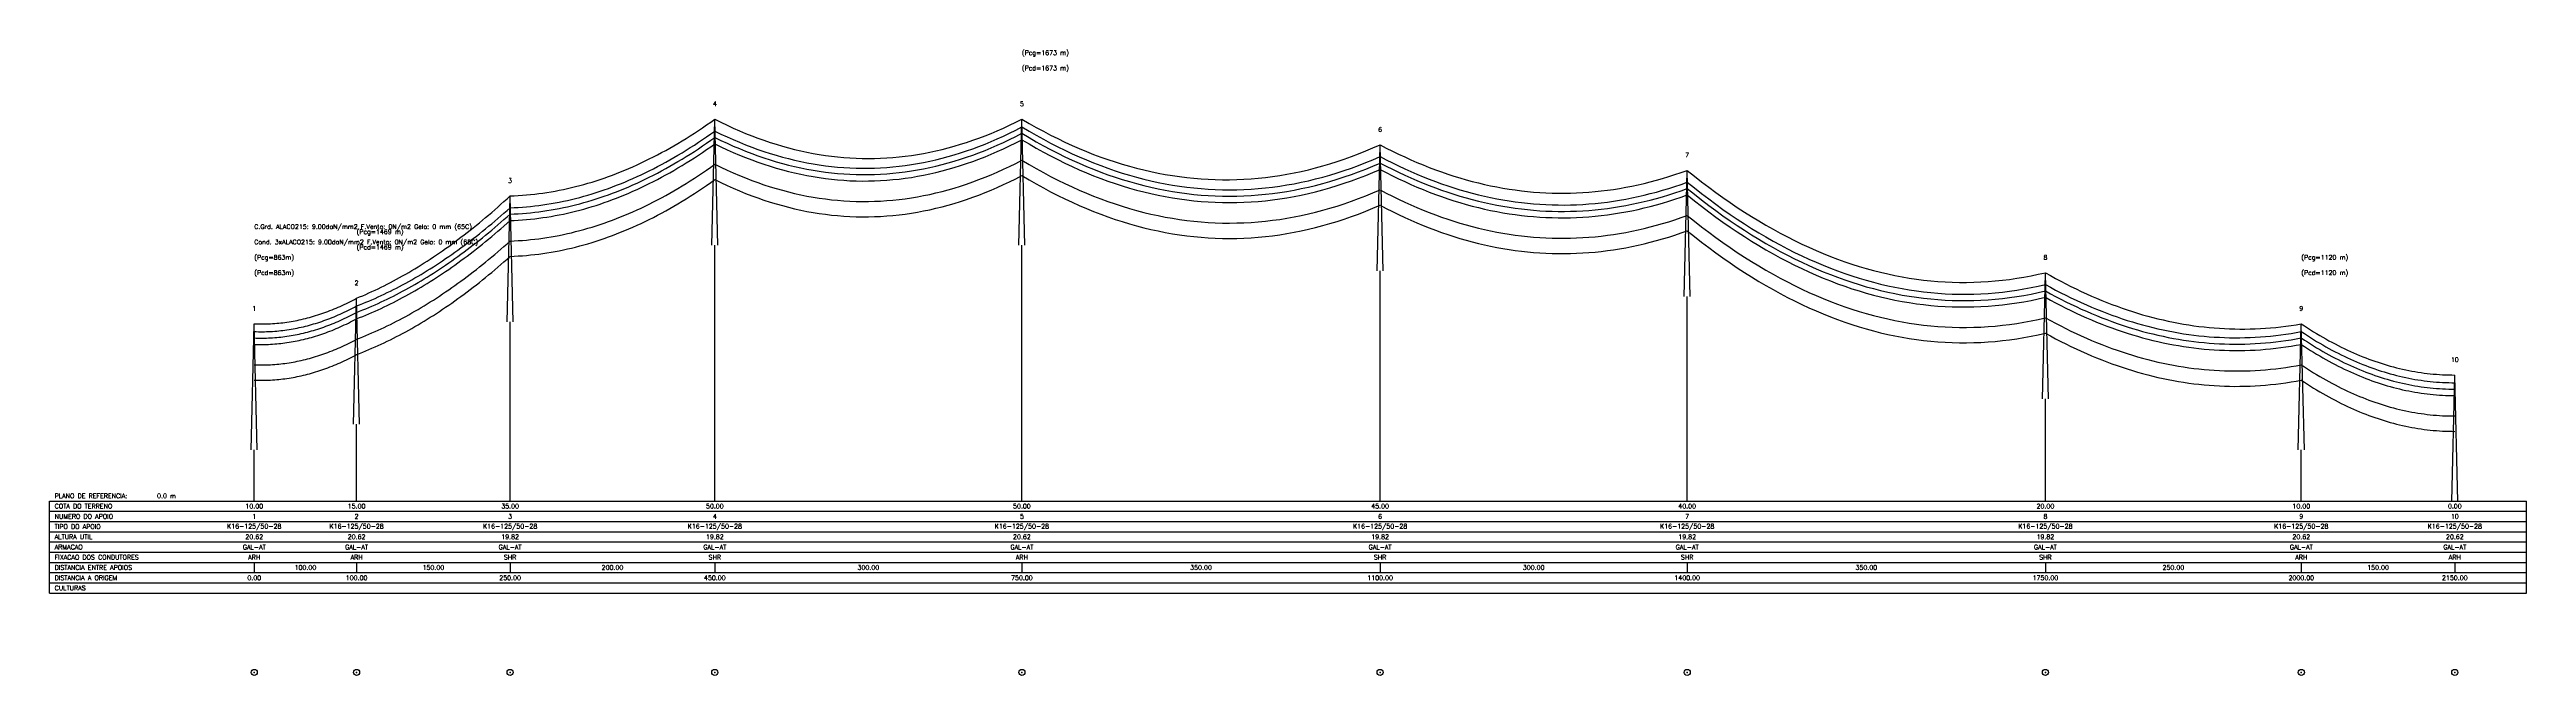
# Model space of a CAD drawing. Extents: x -200 to 2220, y -170 to 441.
import ezdxf
from ezdxf.enums import TextEntityAlignment as Align

# ---------------------------------------------------------------- set-up
doc = ezdxf.new("R2010")
doc.units = 0
for name, color, linetype in [('legenda_guitarra_exterior', 3, 'CONTINUOUS'), ('legenda_guitarra_interior', 7, 'CONTINUOUS'), ('legenda_guitarra_texto', 7, 'CONTINUOUS'), ('perfil_cabos', 7, 'CONTINUOUS'), ('perfil_curva_1', 90, 'CONTINUOUS'), ('perfil_curva_2', 20, 'CONTINUOUS'), ('perfil_postes', 4, 'CONTINUOUS'), ('planta_postes', 3, 'CONTINUOUS')]:
    doc.layers.add(name, color=color, linetype=linetype)
doc.styles.get("Standard").update_dxf_attribs({"font": 'romans'})

# ---------------------------------------------------------------- blocks, each defined once
blk = doc.blocks.new('POSTEBETAO')
at = {"layer": 'PLANTA_POSTES', "color": 0, "linetype": 'CONTINUOUS'}
blk.add_circle((0, 0), 3, dxfattribs=at)

msp = doc.modelspace()

# ---------------------------------------------------------------- linework, layer by layer
at = {"layer": 'LEGENDA_GUITARRA_EXTERIOR', "linetype": 'CONTINUOUS'}
for p, q in [((-200, 0), (2220, 0)), ((-200, -90), (-200, 0)), ((2220, -90), (2220, 0)), ((-200, -90), (2220, -90))]:
    msp.add_line(p, q, dxfattribs=at)
at = {"layer": 'LEGENDA_GUITARRA_INTERIOR', "linetype": 'CONTINUOUS'}
for p, q in [((-200, -10), (2220, -10)), ((-200, -20), (2220, -20)), ((-200, -30), (2220, -30)), ((-200, -40), (2220, -40)), ((-200, -50), (2220, -50)), ((-200, -60), (2220, -60)), ((-200, -70), (2220, -70)), ((-200, -80), (2220, -80))]:
    msp.add_line(p, q, dxfattribs=at)
at = {"layer": 'LEGENDA_GUITARRA_TEXTO', "linetype": 'CONTINUOUS'}
for p, q in [((450, 0), (450, 250)), ((750, 0), (750, 250)), ((1100, 0), (1100, 225)), ((1400, 0), (1400, 200)), ((250, 0), (250, 175)), ((1750, 0), (1750, 100)), ((100, 0), (100, 75)), ((0, 0), (0, 50)), ((2000, 0), (2000, 50)), ((2150, 0), (2150, 0)), ((0, -60), (0, -70)), ((100, -60), (100, -70)), ((250, -60), (250, -70)), ((450, -60), (450, -70)), ((750, -60), (750, -70)), ((1100, -60), (1100, -70)), ((1400, -60), (1400, -70)), ((1750, -60), (1750, -70)), ((2000, -60), (2000, -70)), ((2150, -60), (2150, -70))]:
    msp.add_line(p, q, dxfattribs=at)
at = {"layer": 'PERFIL_CABOS'}
for points in [[(250, 298.15), (254, 298.3131), (258, 298.5306), (262, 298.8026), (266, 299.1291), (270, 299.51), (274, 299.9454), (278, 300.4353), (282, 300.9797), (286, 301.5786), (290, 302.232), (294, 302.9398), (298, 303.7022), (302, 304.519), (306, 305.3904), (310, 306.3163), (314, 307.2967), (318, 308.3317), (322, 309.4212), (326, 310.5652), (330, 311.7638), (334, 313.017), (338, 314.3248), (342, 315.6871), (346, 317.104), (350, 318.5756), (354, 320.1017), (358, 321.6825), (362, 323.3179), (366, 325.008), (370, 326.7527), (374, 328.5521), (378, 330.4062), (382, 332.3151), (386, 334.2786), (390, 336.2969), (394, 338.3699), (398, 340.4976), (402, 342.6802), (406, 344.9176), (410, 347.2097), (414, 349.5567), (418, 351.9586), (422, 354.4153), (426, 356.9269), (430, 359.4933), (434, 362.1148), (438, 364.7911), (442, 367.5224), (446, 370.3087), (450, 373.15)], [(450, 373.15), (456, 370.1426), (462, 367.2584), (468, 364.4973), (474, 361.8592), (480, 359.344), (486, 356.9519), (492, 354.6827), (498, 352.5363), (504, 350.5128), (510, 348.612), (516, 346.8341), (522, 345.1789), (528, 343.6464), (534, 342.2367), (540, 340.9495), (546, 339.7851), (552, 338.7432), (558, 337.824), (564, 337.0274), (570, 336.3533), (576, 335.8018), (582, 335.3729), (588, 335.0665), (594, 334.8827), (600, 334.8214), (606, 334.8827), (612, 335.0665), (618, 335.3729), (624, 335.8018), (630, 336.3533), (636, 337.0274), (642, 337.824), (648, 338.7432), (654, 339.7851), (660, 340.9495), (666, 342.2367), (672, 343.6464), (678, 345.1789), (684, 346.8341), (690, 348.612), (696, 350.5128), (702, 352.5363), (708, 354.6827), (714, 356.9519), (720, 359.344), (726, 361.8592), (732, 364.4973), (738, 367.2584), (744, 370.1426), (750, 373.15)], [(450, 361.6), (456, 358.6729), (462, 355.8689), (468, 353.1879), (474, 350.63), (480, 348.195), (486, 345.8829), (492, 343.6938), (498, 341.6275), (504, 339.684), (510, 337.8633), (516, 336.1654), (522, 334.5901), (528, 333.1376), (534, 331.8078), (540, 330.6006), (546, 329.516), (552, 328.5541), (558, 327.7148), (564, 326.998), (570, 326.4038), (576, 325.9322), (582, 325.5832), (588, 325.3567), (594, 325.2527), (600, 325.2713), (606, 325.4124), (612, 325.6761), (618, 326.0624), (624, 326.5711), (630, 327.2025), (636, 327.9564), (642, 328.833), (648, 329.8321), (654, 330.9539), (660, 332.1983), (666, 333.5653), (672, 335.055), (678, 336.6675), (684, 338.4027), (690, 340.2606), (696, 342.2414), (702, 344.3449), (708, 346.5714), (714, 348.9207), (720, 351.393), (726, 353.9883), (732, 356.7065), (738, 359.5479), (744, 362.5124), (750, 365.6)], [(750, 373.15), (757, 369.054), (764, 365.1053), (771, 361.304), (778, 357.65), (785, 354.1431), (792, 350.7834), (799, 347.5708), (806, 344.5052), (813, 341.5866), (820, 338.8149), (827, 336.19), (834, 333.712), (841, 331.3808), (848, 329.1963), (855, 327.1585), (862, 325.2673), (869, 323.5228), (876, 321.9249), (883, 320.4736), (890, 319.1688), (897, 318.0106), (904, 316.9989), (911, 316.1336), (918, 315.4148), (925, 314.8425), (932, 314.4167), (939, 314.1372), (946, 314.0042), (953, 314.0177), (960, 314.1776), (967, 314.4839), (974, 314.9367), (981, 315.5359), (988, 316.2816), (995, 317.1738), (1002, 318.2124), (1009, 319.3976), (1016, 320.7293), (1023, 322.2075), (1030, 323.8323), (1037, 325.6038), (1044, 327.5218), (1051, 329.5866), (1058, 331.798), (1065, 334.1562), (1072, 336.6612), (1079, 339.3131), (1086, 342.1118), (1093, 345.0574), (1100, 348.15)], [(750, 365.6), (757, 361.4236), (764, 357.3946), (771, 353.5129), (778, 349.7786), (785, 346.1915), (792, 342.7516), (799, 339.4588), (806, 336.313), (813, 333.3142), (820, 330.4624), (827, 327.7575), (834, 325.1994), (841, 322.7882), (848, 320.5237), (855, 318.4059), (862, 316.4348), (869, 314.6103), (876, 312.9325), (883, 311.4013), (890, 310.0166), (897, 308.7785), (904, 307.6868), (911, 306.7417), (918, 305.9431), (925, 305.2909), (932, 304.7852), (939, 304.4259), (946, 304.2131), (953, 304.1467), (960, 304.2267), (967, 304.4532), (974, 304.8261), (981, 305.3455), (988, 306.0113), (995, 306.8236), (1002, 307.7824), (1009, 308.8877), (1016, 310.1395), (1023, 311.5378), (1030, 313.0827), (1037, 314.7742), (1044, 316.6123), (1051, 318.5971), (1058, 320.7285), (1065, 323.0067), (1072, 325.4317), (1079, 328.0034), (1086, 330.722), (1093, 333.5875), (1100, 336.6)], [(250, 286.6), (254, 286.7631), (258, 286.9806), (262, 287.2526), (266, 287.5791), (270, 287.96), (274, 288.3954), (278, 288.8853), (282, 289.4297), (286, 290.0286), (290, 290.682), (294, 291.3898), (298, 292.1522), (302, 292.969), (306, 293.8404), (310, 294.7663), (314, 295.7467), (318, 296.7817), (322, 297.8712), (326, 299.0152), (330, 300.2138), (334, 301.467), (338, 302.7748), (342, 304.1371), (346, 305.554), (350, 307.0256), (354, 308.5517), (358, 310.1325), (362, 311.7679), (366, 313.458), (370, 315.2027), (374, 317.0021), (378, 318.8562), (382, 320.7651), (386, 322.7286), (390, 324.7469), (394, 326.8199), (398, 328.9476), (402, 331.1302), (406, 333.3676), (410, 335.6597), (414, 338.0067), (418, 340.4086), (422, 342.8653), (426, 345.3769), (430, 347.9433), (434, 350.5648), (438, 353.2411), (442, 355.9724), (446, 358.7587), (450, 361.6)], [(250, 280.35), (254, 280.5131), (258, 280.7306), (262, 281.0026), (266, 281.3291), (270, 281.71), (274, 282.1454), (278, 282.6353), (282, 283.1797), (286, 283.7786), (290, 284.432), (294, 285.1398), (298, 285.9022), (302, 286.719), (306, 287.5904), (310, 288.5163), (314, 289.4967), (318, 290.5317), (322, 291.6212), (326, 292.7652), (330, 293.9638), (334, 295.217), (338, 296.5248), (342, 297.8871), (346, 299.304), (350, 300.7756), (354, 302.3017), (358, 303.8825), (362, 305.5179), (366, 307.208), (370, 308.9527), (374, 310.7521), (378, 312.6062), (382, 314.5151), (386, 316.4786), (390, 318.4969), (394, 320.5699), (398, 322.6976), (402, 324.8802), (406, 327.1176), (410, 329.4097), (414, 331.7567), (418, 334.1586), (422, 336.6153), (426, 339.1269), (430, 341.6933), (434, 344.3148), (438, 346.9911), (442, 349.7224), (446, 352.5087), (450, 355.35)], [(250, 274.1), (254, 274.2631), (258, 274.4806), (262, 274.7526), (266, 275.0791), (270, 275.46), (274, 275.8954), (278, 276.3853), (282, 276.9297), (286, 277.5286), (290, 278.182), (294, 278.8898), (298, 279.6522), (302, 280.469), (306, 281.3404), (310, 282.2663), (314, 283.2467), (318, 284.2817), (322, 285.3712), (326, 286.5152), (330, 287.7138), (334, 288.967), (338, 290.2748), (342, 291.6371), (346, 293.054), (350, 294.5256), (354, 296.0517), (358, 297.6325), (362, 299.2679), (366, 300.958), (370, 302.7027), (374, 304.5021), (378, 306.3562), (382, 308.2651), (386, 310.2286), (390, 312.2469), (394, 314.3199), (398, 316.4476), (402, 318.6302), (406, 320.8676), (410, 323.1597), (414, 325.5067), (418, 327.9086), (422, 330.3653), (426, 332.8769), (430, 335.4433), (434, 338.0648), (438, 340.7411), (442, 343.4724), (446, 346.2587), (450, 349.1)], [(450, 355.35), (456, 352.4229), (462, 349.6189), (468, 346.9379), (474, 344.38), (480, 341.945), (486, 339.6329), (492, 337.4438), (498, 335.3775), (504, 333.434), (510, 331.6133), (516, 329.9154), (522, 328.3401), (528, 326.8876), (534, 325.5578), (540, 324.3506), (546, 323.266), (552, 322.3041), (558, 321.4648), (564, 320.748), (570, 320.1538), (576, 319.6822), (582, 319.3332), (588, 319.1067), (594, 319.0027), (600, 319.0213), (606, 319.1624), (612, 319.4261), (618, 319.8124), (624, 320.3211), (630, 320.9525), (636, 321.7064), (642, 322.583), (648, 323.5821), (654, 324.7039), (660, 325.9483), (666, 327.3153), (672, 328.805), (678, 330.4175), (684, 332.1527), (690, 334.0106), (696, 335.9914), (702, 338.0949), (708, 340.3214), (714, 342.6707), (720, 345.143), (726, 347.7383), (732, 350.4565), (738, 353.2979), (744, 356.2624), (750, 359.35)], [(450, 349.1), (456, 346.1729), (462, 343.3689), (468, 340.6879), (474, 338.13), (480, 335.695), (486, 333.3829), (492, 331.1938), (498, 329.1275), (504, 327.184), (510, 325.3633), (516, 323.6654), (522, 322.0901), (528, 320.6376), (534, 319.3078), (540, 318.1006), (546, 317.016), (552, 316.0541), (558, 315.2148), (564, 314.498), (570, 313.9038), (576, 313.4322), (582, 313.0832), (588, 312.8567), (594, 312.7527), (600, 312.7713), (606, 312.9124), (612, 313.1761), (618, 313.5624), (624, 314.0711), (630, 314.7025), (636, 315.4564), (642, 316.333), (648, 317.3321), (654, 318.4539), (660, 319.6983), (666, 321.0653), (672, 322.555), (678, 324.1675), (684, 325.9027), (690, 327.7606), (696, 329.7414), (702, 331.8449), (708, 334.0714), (714, 336.4207), (720, 338.893), (726, 341.4883), (732, 344.2065), (738, 347.0479), (744, 350.0124), (750, 353.1)], [(750, 359.35), (757, 355.1736), (764, 351.1446), (771, 347.2629), (778, 343.5286), (785, 339.9415), (792, 336.5016), (799, 333.2088), (806, 330.063), (813, 327.0642), (820, 324.2124), (827, 321.5075), (834, 318.9494), (841, 316.5382), (848, 314.2737), (855, 312.1559), (862, 310.1848), (869, 308.3603), (876, 306.6825), (883, 305.1513), (890, 303.7666), (897, 302.5285), (904, 301.4368), (911, 300.4917), (918, 299.6931), (925, 299.0409), (932, 298.5352), (939, 298.1759), (946, 297.9631), (953, 297.8967), (960, 297.9767), (967, 298.2032), (974, 298.5761), (981, 299.0955), (988, 299.7613), (995, 300.5736), (1002, 301.5324), (1009, 302.6377), (1016, 303.8895), (1023, 305.2878), (1030, 306.8327), (1037, 308.5242), (1044, 310.3623), (1051, 312.3471), (1058, 314.4785), (1065, 316.7567), (1072, 319.1817), (1079, 321.7534), (1086, 324.472), (1093, 327.3375), (1100, 330.35)], [(750, 353.1), (757, 348.9236), (764, 344.8946), (771, 341.0129), (778, 337.2786), (785, 333.6915), (792, 330.2516), (799, 326.9588), (806, 323.813), (813, 320.8142), (820, 317.9624), (827, 315.2575), (834, 312.6994), (841, 310.2882), (848, 308.0237), (855, 305.9059), (862, 303.9348), (869, 302.1103), (876, 300.4325), (883, 298.9013), (890, 297.5166), (897, 296.2785), (904, 295.1868), (911, 294.2417), (918, 293.4431), (925, 292.7909), (932, 292.2852), (939, 291.9259), (946, 291.7131), (953, 291.6467), (960, 291.7267), (967, 291.9532), (974, 292.3261), (981, 292.8455), (988, 293.5113), (995, 294.3236), (1002, 295.2824), (1009, 296.3877), (1016, 297.6395), (1023, 299.0378), (1030, 300.5827), (1037, 302.2742), (1044, 304.1123), (1051, 306.0971), (1058, 308.2285), (1065, 310.5067), (1072, 312.9317), (1079, 315.5034), (1086, 318.222), (1093, 321.0875), (1100, 324.1)], [(1100, 348.15), (1106, 345.0091), (1112, 341.9764), (1118, 339.0518), (1124, 336.2353), (1130, 333.5269), (1136, 330.9264), (1142, 328.4339), (1148, 326.0493), (1154, 323.7727), (1160, 321.6039), (1166, 319.543), (1172, 317.5899), (1178, 315.7446), (1184, 314.0071), (1190, 312.3774), (1196, 310.8554), (1202, 309.4411), (1208, 308.1344), (1214, 306.9355), (1220, 305.8442), (1226, 304.8606), (1232, 303.9847), (1238, 303.2163), (1244, 302.5556), (1250, 302.0024), (1256, 301.5569), (1262, 301.219), (1268, 300.9886), (1274, 300.8658), (1280, 300.8507), (1286, 300.9431), (1292, 301.1431), (1298, 301.4507), (1304, 301.8659), (1310, 302.3886), (1316, 303.019), (1322, 303.757), (1328, 304.6026), (1334, 305.5559), (1340, 306.6168), (1346, 307.7853), (1352, 309.0616), (1358, 310.4455), (1364, 311.9371), (1370, 313.5365), (1376, 315.2436), (1382, 317.0585), (1388, 318.9812), (1394, 321.0117), (1400, 323.15)], [(1100, 336.6), (1106, 333.4591), (1112, 330.4264), (1118, 327.5018), (1124, 324.6853), (1130, 321.9769), (1136, 319.3764), (1142, 316.8839), (1148, 314.4993), (1154, 312.2227), (1160, 310.0539), (1166, 307.993), (1172, 306.0399), (1178, 304.1946), (1184, 302.4571), (1190, 300.8274), (1196, 299.3054), (1202, 297.8911), (1208, 296.5844), (1214, 295.3855), (1220, 294.2942), (1226, 293.3106), (1232, 292.4347), (1238, 291.6663), (1244, 291.0056), (1250, 290.4524), (1256, 290.0069), (1262, 289.669), (1268, 289.4386), (1274, 289.3158), (1280, 289.3007), (1286, 289.3931), (1292, 289.5931), (1298, 289.9007), (1304, 290.3159), (1310, 290.8386), (1316, 291.469), (1322, 292.207), (1328, 293.0526), (1334, 294.0059), (1340, 295.0668), (1346, 296.2353), (1352, 297.5116), (1358, 298.8955), (1364, 300.3871), (1370, 301.9865), (1376, 303.6936), (1382, 305.5085), (1388, 307.4312), (1394, 309.4617), (1400, 311.6)], [(1100, 330.35), (1106, 327.2091), (1112, 324.1764), (1118, 321.2518), (1124, 318.4353), (1130, 315.7269), (1136, 313.1264), (1142, 310.6339), (1148, 308.2493), (1154, 305.9727), (1160, 303.8039), (1166, 301.743), (1172, 299.7899), (1178, 297.9446), (1184, 296.2071), (1190, 294.5774), (1196, 293.0554), (1202, 291.6411), (1208, 290.3344), (1214, 289.1355), (1220, 288.0442), (1226, 287.0606), (1232, 286.1847), (1238, 285.4163), (1244, 284.7556), (1250, 284.2024), (1256, 283.7569), (1262, 283.419), (1268, 283.1886), (1274, 283.0658), (1280, 283.0507), (1286, 283.1431), (1292, 283.3431), (1298, 283.6507), (1304, 284.0659), (1310, 284.5886), (1316, 285.219), (1322, 285.957), (1328, 286.8026), (1334, 287.7559), (1340, 288.8168), (1346, 289.9853), (1352, 291.2616), (1358, 292.6455), (1364, 294.1371), (1370, 295.7365), (1376, 297.4436), (1382, 299.2585), (1388, 301.1812), (1394, 303.2117), (1400, 305.35)], [(1100, 324.1), (1106, 320.9591), (1112, 317.9264), (1118, 315.0018), (1124, 312.1853), (1130, 309.4769), (1136, 306.8764), (1142, 304.3839), (1148, 301.9993), (1154, 299.7227), (1160, 297.5539), (1166, 295.493), (1172, 293.5399), (1178, 291.6946), (1184, 289.9571), (1190, 288.3274), (1196, 286.8054), (1202, 285.3911), (1208, 284.0844), (1214, 282.8855), (1220, 281.7942), (1226, 280.8106), (1232, 279.9347), (1238, 279.1663), (1244, 278.5056), (1250, 277.9524), (1256, 277.5069), (1262, 277.169), (1268, 276.9386), (1274, 276.8158), (1280, 276.8007), (1286, 276.8931), (1292, 277.0931), (1298, 277.4007), (1304, 277.8159), (1310, 278.3386), (1316, 278.969), (1322, 279.707), (1328, 280.5526), (1334, 281.5059), (1340, 282.5668), (1346, 283.7353), (1352, 285.0116), (1358, 286.3955), (1364, 287.8871), (1370, 289.4865), (1376, 291.1936), (1382, 293.0085), (1388, 294.9312), (1394, 296.9617), (1400, 299.1)], [(1400, 323.15), (1407, 317.5433), (1414, 312.0849), (1421, 306.7747), (1428, 301.6125), (1435, 296.5983), (1442, 291.732), (1449, 287.0135), (1456, 282.4427), (1463, 278.0195), (1470, 273.7439), (1477, 269.6158), (1484, 265.6351), (1491, 261.8018), (1498, 258.1157), (1505, 254.5769), (1512, 251.1852), (1519, 247.9406), (1526, 244.843), (1533, 241.8924), (1540, 239.0887), (1547, 236.4319), (1554, 233.922), (1561, 231.5588), (1568, 229.3424), (1575, 227.2727), (1582, 225.3497), (1589, 223.5733), (1596, 221.9435), (1603, 220.4603), (1610, 219.1237), (1617, 217.9336), (1624, 216.89), (1631, 215.9929), (1638, 215.2422), (1645, 214.6381), (1652, 214.1804), (1659, 213.8691), (1666, 213.7042), (1673, 213.6858), (1680, 213.8139), (1687, 214.0884), (1694, 214.5093), (1701, 215.0766), (1708, 215.7905), (1715, 216.6508), (1722, 217.6576), (1729, 218.8109), (1736, 220.1107), (1743, 221.5571), (1750, 223.15)], [(100, 198.15), (103, 199.3941), (106, 200.6689), (109, 201.9745), (112, 203.3109), (115, 204.678), (118, 206.0758), (121, 207.5045), (124, 208.9639), (127, 210.4541), (130, 211.9751), (133, 213.5269), (136, 215.1095), (139, 216.7229), (142, 218.3671), (145, 220.0421), (148, 221.748), (151, 223.4847), (154, 225.2523), (157, 227.0507), (160, 228.8799), (163, 230.7401), (166, 232.6311), (169, 234.553), (172, 236.5058), (175, 238.4894), (178, 240.504), (181, 242.5495), (184, 244.6259), (187, 246.7333), (190, 248.8716), (193, 251.0409), (196, 253.2411), (199, 255.4722), (202, 257.7344), (205, 260.0275), (208, 262.3517), (211, 264.7068), (214, 267.093), (217, 269.5102), (220, 271.9584), (223, 274.4377), (226, 276.948), (229, 279.4894), (232, 282.0619), (235, 284.6655), (238, 287.3001), (241, 289.9659), (244, 292.6628), (247, 295.3908), (250, 298.15)], [(1400, 311.6), (1407, 305.9933), (1414, 300.5349), (1421, 295.2247), (1428, 290.0625), (1435, 285.0483), (1442, 280.182), (1449, 275.4635), (1456, 270.8927), (1463, 266.4695), (1470, 262.1939), (1477, 258.0658), (1484, 254.0851), (1491, 250.2518), (1498, 246.5657), (1505, 243.0269), (1512, 239.6352), (1519, 236.3906), (1526, 233.293), (1533, 230.3424), (1540, 227.5387), (1547, 224.8819), (1554, 222.372), (1561, 220.0088), (1568, 217.7924), (1575, 215.7227), (1582, 213.7997), (1589, 212.0233), (1596, 210.3935), (1603, 208.9103), (1610, 207.5737), (1617, 206.3836), (1624, 205.34), (1631, 204.4429), (1638, 203.6922), (1645, 203.0881), (1652, 202.6304), (1659, 202.3191), (1666, 202.1542), (1673, 202.1358), (1680, 202.2639), (1687, 202.5384), (1694, 202.9593), (1701, 203.5266), (1708, 204.2405), (1715, 205.1008), (1722, 206.1076), (1729, 207.2609), (1736, 208.5607), (1743, 210.0071), (1750, 211.6)], [(1400, 305.35), (1407, 299.7433), (1414, 294.2849), (1421, 288.9747), (1428, 283.8125), (1435, 278.7983), (1442, 273.932), (1449, 269.2135), (1456, 264.6427), (1463, 260.2195), (1470, 255.9439), (1477, 251.8158), (1484, 247.8351), (1491, 244.0018), (1498, 240.3157), (1505, 236.7769), (1512, 233.3852), (1519, 230.1406), (1526, 227.043), (1533, 224.0924), (1540, 221.2887), (1547, 218.6319), (1554, 216.122), (1561, 213.7588), (1568, 211.5424), (1575, 209.4727), (1582, 207.5497), (1589, 205.7733), (1596, 204.1435), (1603, 202.6603), (1610, 201.3237), (1617, 200.1336), (1624, 199.09), (1631, 198.1929), (1638, 197.4422), (1645, 196.8381), (1652, 196.3804), (1659, 196.0691), (1666, 195.9042), (1673, 195.8858), (1680, 196.0139), (1687, 196.2884), (1694, 196.7093), (1701, 197.2766), (1708, 197.9905), (1715, 198.8508), (1722, 199.8576), (1729, 201.0109), (1736, 202.3107), (1743, 203.7571), (1750, 205.35)], [(1400, 299.1), (1407, 293.4933), (1414, 288.0349), (1421, 282.7247), (1428, 277.5625), (1435, 272.5483), (1442, 267.682), (1449, 262.9635), (1456, 258.3927), (1463, 253.9695), (1470, 249.6939), (1477, 245.5658), (1484, 241.5851), (1491, 237.7518), (1498, 234.0657), (1505, 230.5269), (1512, 227.1352), (1519, 223.8906), (1526, 220.793), (1533, 217.8424), (1540, 215.0387), (1547, 212.3819), (1554, 209.872), (1561, 207.5088), (1568, 205.2924), (1575, 203.2227), (1582, 201.2997), (1589, 199.5233), (1596, 197.8935), (1603, 196.4103), (1610, 195.0737), (1617, 193.8836), (1624, 192.84), (1631, 191.9429), (1638, 191.1922), (1645, 190.5881), (1652, 190.1304), (1659, 189.8191), (1666, 189.6542), (1673, 189.6358), (1680, 189.7639), (1687, 190.0384), (1694, 190.4593), (1701, 191.0266), (1708, 191.7405), (1715, 192.6008), (1722, 193.6076), (1729, 194.7609), (1736, 196.0607), (1743, 197.5071), (1750, 199.1)], [(100, 190.6), (103, 191.7645), (106, 192.9598), (109, 194.1858), (112, 195.4426), (115, 196.7301), (118, 198.0484), (121, 199.3974), (124, 200.7771), (127, 202.1877), (130, 203.629), (133, 205.1011), (136, 206.604), (139, 208.1376), (142, 209.7021), (145, 211.2974), (148, 212.9235), (151, 214.5804), (154, 216.2681), (157, 217.9867), (160, 219.7361), (163, 221.5164), (166, 223.3275), (169, 225.1695), (172, 227.0423), (175, 228.946), (178, 230.8807), (181, 232.8462), (184, 234.8426), (187, 236.8699), (190, 238.9281), (193, 241.0173), (196, 243.1374), (199, 245.2884), (202, 247.4704), (205, 249.6834), (208, 251.9273), (211, 254.2022), (214, 256.5081), (217, 258.8451), (220, 261.213), (223, 263.6119), (226, 266.0419), (229, 268.5029), (232, 270.995), (235, 273.5181), (238, 276.0723), (241, 278.6576), (244, 281.2739), (247, 283.9214), (250, 286.6)], [(100, 184.35), (103, 185.5145), (106, 186.7098), (109, 187.9358), (112, 189.1926), (115, 190.4801), (118, 191.7984), (121, 193.1474), (124, 194.5271), (127, 195.9377), (130, 197.379), (133, 198.8511), (136, 200.354), (139, 201.8876), (142, 203.4521), (145, 205.0474), (148, 206.6735), (151, 208.3304), (154, 210.0181), (157, 211.7367), (160, 213.4861), (163, 215.2664), (166, 217.0775), (169, 218.9195), (172, 220.7923), (175, 222.696), (178, 224.6307), (181, 226.5962), (184, 228.5926), (187, 230.6199), (190, 232.6781), (193, 234.7673), (196, 236.8874), (199, 239.0384), (202, 241.2204), (205, 243.4334), (208, 245.6773), (211, 247.9522), (214, 250.2581), (217, 252.5951), (220, 254.963), (223, 257.3619), (226, 259.7919), (229, 262.2529), (232, 264.745), (235, 267.2681), (238, 269.8223), (241, 272.4076), (244, 275.0239), (247, 277.6714), (250, 280.35)], [(100, 178.1), (103, 179.2645), (106, 180.4598), (109, 181.6858), (112, 182.9426), (115, 184.2301), (118, 185.5484), (121, 186.8974), (124, 188.2771), (127, 189.6877), (130, 191.129), (133, 192.6011), (136, 194.104), (139, 195.6376), (142, 197.2021), (145, 198.7974), (148, 200.4235), (151, 202.0804), (154, 203.7681), (157, 205.4867), (160, 207.2361), (163, 209.0164), (166, 210.8275), (169, 212.6695), (172, 214.5423), (175, 216.446), (178, 218.3807), (181, 220.3462), (184, 222.3426), (187, 224.3699), (190, 226.4281), (193, 228.5173), (196, 230.6374), (199, 232.7884), (202, 234.9704), (205, 237.1834), (208, 239.4273), (211, 241.7022), (214, 244.0081), (217, 246.3451), (220, 248.713), (223, 251.1119), (226, 253.5419), (229, 256.0029), (232, 258.495), (235, 261.0181), (238, 263.5723), (241, 266.1576), (244, 268.7739), (247, 271.4214), (250, 274.1)], [(1750, 223.15), (1755, 220.3147), (1760, 217.5546), (1765, 214.8696), (1770, 212.2598), (1775, 209.7251), (1780, 207.2654), (1785, 204.8809), (1790, 202.5713), (1795, 200.3368), (1800, 198.1773), (1805, 196.0928), (1810, 194.0832), (1815, 192.1485), (1820, 190.2888), (1825, 188.504), (1830, 186.7941), (1835, 185.1591), (1840, 183.599), (1845, 182.1137), (1850, 180.7032), (1855, 179.3676), (1860, 178.1067), (1865, 176.9207), (1870, 175.8095), (1875, 174.773), (1880, 173.8113), (1885, 172.9244), (1890, 172.1122), (1895, 171.3748), (1900, 170.7121), (1905, 170.1242), (1910, 169.611), (1915, 169.1725), (1920, 168.8087), (1925, 168.5197), (1930, 168.3053), (1935, 168.1657), (1940, 168.1008), (1945, 168.1106), (1950, 168.1951), (1955, 168.3544), (1960, 168.5883), (1965, 168.897), (1970, 169.2804), (1975, 169.7385), (1980, 170.2713), (1985, 170.8789), (1990, 171.5612), (1995, 172.3182), (2000, 173.15)], [(0, 173.15), (2, 173.082), (4, 173.0371), (6, 173.0154), (8, 173.0169), (10, 173.0415), (12, 173.0893), (14, 173.1603), (16, 173.2544), (18, 173.3717), (20, 173.5122), (22, 173.6758), (24, 173.8626), (26, 174.0726), (28, 174.3057), (30, 174.562), (32, 174.8415), (34, 175.1441), (36, 175.47), (38, 175.819), (40, 176.1912), (42, 176.5865), (44, 177.0051), (46, 177.4469), (48, 177.9118), (50, 178.3999), (52, 178.9112), (54, 179.4457), (56, 180.0035), (58, 180.5844), (60, 181.1885), (62, 181.8158), (64, 182.4664), (66, 183.1401), (68, 183.8371), (70, 184.5573), (72, 185.3007), (74, 186.0674), (76, 186.8573), (78, 187.6704), (80, 188.5068), (82, 189.3664), (84, 190.2493), (86, 191.1554), (88, 192.0848), (90, 193.0375), (92, 194.0134), (94, 195.0126), (96, 196.0351), (98, 197.0809), (100, 198.15)], [(1750, 211.6), (1755, 208.8451), (1760, 206.1653), (1765, 203.5606), (1770, 201.0311), (1775, 198.5766), (1780, 196.1972), (1785, 193.8929), (1790, 191.6635), (1795, 189.5092), (1800, 187.4298), (1805, 185.4254), (1810, 183.496), (1815, 181.6414), (1820, 179.8618), (1825, 178.1571), (1830, 176.5272), (1835, 174.9722), (1840, 173.4921), (1845, 172.0868), (1850, 170.7563), (1855, 169.5006), (1860, 168.3198), (1865, 167.2137), (1870, 166.1824), (1875, 165.2259), (1880, 164.3441), (1885, 163.5371), (1890, 162.8048), (1895, 162.1473), (1900, 161.5645), (1905, 161.0565), (1910, 160.6231), (1915, 160.2645), (1920, 159.9806), (1925, 159.7714), (1930, 159.637), (1935, 159.5772), (1940, 159.5922), (1945, 159.6819), (1950, 159.8463), (1955, 160.0854), (1960, 160.3992), (1965, 160.7877), (1970, 161.251), (1975, 161.789), (1980, 162.4017), (1985, 163.0891), (1990, 163.8513), (1995, 164.6883), (2000, 165.6)], [(1750, 205.35), (1755, 202.5951), (1760, 199.9153), (1765, 197.3106), (1770, 194.7811), (1775, 192.3266), (1780, 189.9472), (1785, 187.6429), (1790, 185.4135), (1795, 183.2592), (1800, 181.1798), (1805, 179.1754), (1810, 177.246), (1815, 175.3914), (1820, 173.6118), (1825, 171.9071), (1830, 170.2772), (1835, 168.7222), (1840, 167.2421), (1845, 165.8368), (1850, 164.5063), (1855, 163.2506), (1860, 162.0698), (1865, 160.9637), (1870, 159.9324), (1875, 158.9759), (1880, 158.0941), (1885, 157.2871), (1890, 156.5548), (1895, 155.8973), (1900, 155.3145), (1905, 154.8065), (1910, 154.3731), (1915, 154.0145), (1920, 153.7306), (1925, 153.5214), (1930, 153.387), (1935, 153.3272), (1940, 153.3422), (1945, 153.4319), (1950, 153.5963), (1955, 153.8354), (1960, 154.1492), (1965, 154.5377), (1970, 155.001), (1975, 155.539), (1980, 156.1517), (1985, 156.8391), (1990, 157.6013), (1995, 158.4383), (2000, 159.35)], [(1750, 199.1), (1755, 196.3451), (1760, 193.6653), (1765, 191.0606), (1770, 188.5311), (1775, 186.0766), (1780, 183.6972), (1785, 181.3929), (1790, 179.1635), (1795, 177.0092), (1800, 174.9298), (1805, 172.9254), (1810, 170.996), (1815, 169.1414), (1820, 167.3618), (1825, 165.6571), (1830, 164.0272), (1835, 162.4722), (1840, 160.9921), (1845, 159.5868), (1850, 158.2563), (1855, 157.0006), (1860, 155.8198), (1865, 154.7137), (1870, 153.6824), (1875, 152.7259), (1880, 151.8441), (1885, 151.0371), (1890, 150.3048), (1895, 149.6473), (1900, 149.0645), (1905, 148.5565), (1910, 148.1231), (1915, 147.7645), (1920, 147.4806), (1925, 147.2714), (1930, 147.137), (1935, 147.0772), (1940, 147.0922), (1945, 147.1819), (1950, 147.3463), (1955, 147.5854), (1960, 147.8992), (1965, 148.2877), (1970, 148.751), (1975, 149.289), (1980, 149.9017), (1985, 150.5891), (1990, 151.3513), (1995, 152.1883), (2000, 153.1)], [(0, 165.6), (2, 165.532), (4, 165.4871), (6, 165.4654), (8, 165.4669), (10, 165.4915), (12, 165.5393), (14, 165.6103), (16, 165.7044), (18, 165.8217), (20, 165.9622), (22, 166.1258), (24, 166.3126), (26, 166.5226), (28, 166.7557), (30, 167.012), (32, 167.2915), (34, 167.5941), (36, 167.92), (38, 168.269), (40, 168.6412), (42, 169.0365), (44, 169.4551), (46, 169.8969), (48, 170.3618), (50, 170.8499), (52, 171.3612), (54, 171.8957), (56, 172.4535), (58, 173.0344), (60, 173.6385), (62, 174.2658), (64, 174.9164), (66, 175.5901), (68, 176.2871), (70, 177.0073), (72, 177.7507), (74, 178.5174), (76, 179.3073), (78, 180.1204), (80, 180.9568), (82, 181.8164), (84, 182.6993), (86, 183.6054), (88, 184.5348), (90, 185.4875), (92, 186.4634), (94, 187.4626), (96, 188.4851), (98, 189.5309), (100, 190.6)], [(0, 159.35), (2, 159.282), (4, 159.2371), (6, 159.2154), (8, 159.2169), (10, 159.2415), (12, 159.2893), (14, 159.3603), (16, 159.4544), (18, 159.5717), (20, 159.7122), (22, 159.8758), (24, 160.0626), (26, 160.2726), (28, 160.5057), (30, 160.762), (32, 161.0415), (34, 161.3441), (36, 161.67), (38, 162.019), (40, 162.3912), (42, 162.7865), (44, 163.2051), (46, 163.6469), (48, 164.1118), (50, 164.5999), (52, 165.1112), (54, 165.6457), (56, 166.2035), (58, 166.7844), (60, 167.3885), (62, 168.0158), (64, 168.6664), (66, 169.3401), (68, 170.0371), (70, 170.7573), (72, 171.5007), (74, 172.2674), (76, 173.0573), (78, 173.8704), (80, 174.7068), (82, 175.5664), (84, 176.4493), (86, 177.3554), (88, 178.2848), (90, 179.2375), (92, 180.2134), (94, 181.2126), (96, 182.2351), (98, 183.2809), (100, 184.35)], [(0, 153.1), (2, 153.032), (4, 152.9871), (6, 152.9654), (8, 152.9669), (10, 152.9915), (12, 153.0393), (14, 153.1103), (16, 153.2044), (18, 153.3217), (20, 153.4622), (22, 153.6258), (24, 153.8126), (26, 154.0226), (28, 154.2557), (30, 154.512), (32, 154.7915), (34, 155.0941), (36, 155.42), (38, 155.769), (40, 156.1412), (42, 156.5365), (44, 156.9551), (46, 157.3969), (48, 157.8618), (50, 158.3499), (52, 158.8612), (54, 159.3957), (56, 159.9535), (58, 160.5344), (60, 161.1385), (62, 161.7658), (64, 162.4164), (66, 163.0901), (68, 163.7871), (70, 164.5073), (72, 165.2507), (74, 166.0174), (76, 166.8073), (78, 167.6204), (80, 168.4568), (82, 169.3164), (84, 170.1993), (86, 171.1054), (88, 172.0348), (90, 172.9875), (92, 173.9634), (94, 174.9626), (96, 175.9851), (98, 177.0309), (100, 178.1)], [(2000, 173.15), (2003, 171.1618), (2006, 169.214), (2009, 167.3068), (2012, 165.4401), (2015, 163.6138), (2018, 161.8279), (2021, 160.0825), (2024, 158.3775), (2027, 156.713), (2030, 155.0888), (2033, 153.505), (2036, 151.9616), (2039, 150.4586), (2042, 148.9959), (2045, 147.5736), (2048, 146.1916), (2051, 144.85), (2054, 143.5486), (2057, 142.2876), (2060, 141.0668), (2063, 139.8864), (2066, 138.7462), (2069, 137.6463), (2072, 136.5867), (2075, 135.5673), (2078, 134.5881), (2081, 133.6493), (2084, 132.7506), (2087, 131.8922), (2090, 131.074), (2093, 130.296), (2096, 129.5582), (2099, 128.8607), (2102, 128.2033), (2105, 127.5862), (2108, 127.0092), (2111, 126.4724), (2114, 125.9758), (2117, 125.5194), (2120, 125.1031), (2123, 124.7271), (2126, 124.3912), (2129, 124.0955), (2132, 123.8399), (2135, 123.6245), (2138, 123.4493), (2141, 123.3142), (2144, 123.2193), (2147, 123.1646), (2150, 123.15), (2150, 123.15)], [(2000, 165.6), (2003, 163.6118), (2006, 161.664), (2009, 159.7568), (2012, 157.8901), (2015, 156.0638), (2018, 154.2779), (2021, 152.5325), (2024, 150.8275), (2027, 149.163), (2030, 147.5388), (2033, 145.955), (2036, 144.4116), (2039, 142.9086), (2042, 141.4459), (2045, 140.0236), (2048, 138.6416), (2051, 137.3), (2054, 135.9986), (2057, 134.7376), (2060, 133.5168), (2063, 132.3364), (2066, 131.1962), (2069, 130.0963), (2072, 129.0367), (2075, 128.0173), (2078, 127.0381), (2081, 126.0993), (2084, 125.2006), (2087, 124.3422), (2090, 123.524), (2093, 122.746), (2096, 122.0082), (2099, 121.3107), (2102, 120.6533), (2105, 120.0362), (2108, 119.4592), (2111, 118.9224), (2114, 118.4258), (2117, 117.9694), (2120, 117.5531), (2123, 117.1771), (2126, 116.8412), (2129, 116.5455), (2132, 116.2899), (2135, 116.0745), (2138, 115.8993), (2141, 115.7642), (2144, 115.6693), (2147, 115.6146), (2150, 115.6), (2150, 115.6)], [(2000, 159.35), (2003, 157.3618), (2006, 155.414), (2009, 153.5068), (2012, 151.6401), (2015, 149.8138), (2018, 148.0279), (2021, 146.2825), (2024, 144.5775), (2027, 142.913), (2030, 141.2888), (2033, 139.705), (2036, 138.1616), (2039, 136.6586), (2042, 135.1959), (2045, 133.7736), (2048, 132.3916), (2051, 131.05), (2054, 129.7486), (2057, 128.4876), (2060, 127.2668), (2063, 126.0864), (2066, 124.9462), (2069, 123.8463), (2072, 122.7867), (2075, 121.7673), (2078, 120.7881), (2081, 119.8493), (2084, 118.9506), (2087, 118.0922), (2090, 117.274), (2093, 116.496), (2096, 115.7582), (2099, 115.0607), (2102, 114.4033), (2105, 113.7862), (2108, 113.2092), (2111, 112.6724), (2114, 112.1758), (2117, 111.7194), (2120, 111.3031), (2123, 110.9271), (2126, 110.5912), (2129, 110.2955), (2132, 110.0399), (2135, 109.8245), (2138, 109.6493), (2141, 109.5142), (2144, 109.4193), (2147, 109.3646), (2150, 109.35), (2150, 109.35)], [(2000, 153.1), (2003, 151.1118), (2006, 149.164), (2009, 147.2568), (2012, 145.3901), (2015, 143.5638), (2018, 141.7779), (2021, 140.0325), (2024, 138.3275), (2027, 136.663), (2030, 135.0388), (2033, 133.455), (2036, 131.9116), (2039, 130.4086), (2042, 128.9459), (2045, 127.5236), (2048, 126.1416), (2051, 124.8), (2054, 123.4986), (2057, 122.2376), (2060, 121.0168), (2063, 119.8364), (2066, 118.6962), (2069, 117.5963), (2072, 116.5367), (2075, 115.5173), (2078, 114.5381), (2081, 113.5993), (2084, 112.7006), (2087, 111.8422), (2090, 111.024), (2093, 110.246), (2096, 109.5082), (2099, 108.8107), (2102, 108.1533), (2105, 107.5362), (2108, 106.9592), (2111, 106.4224), (2114, 105.9258), (2117, 105.4694), (2120, 105.0531), (2123, 104.6771), (2126, 104.3412), (2129, 104.0455), (2132, 103.7899), (2135, 103.5745), (2138, 103.3993), (2141, 103.2642), (2144, 103.1693), (2147, 103.1146), (2150, 103.1), (2150, 103.1)]]:
    msp.add_lwpolyline(points, dxfattribs=at)
at = {"layer": 'PERFIL_CURVA_1'}
for points in [[(250, 254.1), (254, 254.2631), (258, 254.4806), (262, 254.7526), (266, 255.0791), (270, 255.46), (274, 255.8954), (278, 256.3853), (282, 256.9297), (286, 257.5286), (290, 258.182), (294, 258.8898), (298, 259.6522), (302, 260.469), (306, 261.3404), (310, 262.2663), (314, 263.2467), (318, 264.2817), (322, 265.3712), (326, 266.5152), (330, 267.7138), (334, 268.967), (338, 270.2748), (342, 271.6371), (346, 273.054), (350, 274.5256), (354, 276.0517), (358, 277.6325), (362, 279.2679), (366, 280.958), (370, 282.7027), (374, 284.5021), (378, 286.3562), (382, 288.2651), (386, 290.2286), (390, 292.2469), (394, 294.3199), (398, 296.4476), (402, 298.6302), (406, 300.8676), (410, 303.1597), (414, 305.5067), (418, 307.9086), (422, 310.3653), (426, 312.8769), (430, 315.4433), (434, 318.0648), (438, 320.7411), (442, 323.4724), (446, 326.2587), (450, 329.1)], [(450, 329.1), (456, 326.1729), (462, 323.3689), (468, 320.6879), (474, 318.13), (480, 315.695), (486, 313.3829), (492, 311.1938), (498, 309.1275), (504, 307.184), (510, 305.3633), (516, 303.6654), (522, 302.0901), (528, 300.6376), (534, 299.3078), (540, 298.1006), (546, 297.016), (552, 296.0541), (558, 295.2148), (564, 294.498), (570, 293.9038), (576, 293.4322), (582, 293.0832), (588, 292.8567), (594, 292.7527), (600, 292.7713), (606, 292.9124), (612, 293.1761), (618, 293.5624), (624, 294.0711), (630, 294.7025), (636, 295.4564), (642, 296.333), (648, 297.3321), (654, 298.4539), (660, 299.6983), (666, 301.0653), (672, 302.555), (678, 304.1675), (684, 305.9027), (690, 307.7606), (696, 309.7414), (702, 311.8449), (708, 314.0714), (714, 316.4207), (720, 318.893), (726, 321.4883), (732, 324.2065), (738, 327.0479), (744, 330.0124), (750, 333.1)], [(750, 333.1), (757, 328.9236), (764, 324.8946), (771, 321.0129), (778, 317.2786), (785, 313.6915), (792, 310.2516), (799, 306.9588), (806, 303.813), (813, 300.8142), (820, 297.9624), (827, 295.2575), (834, 292.6994), (841, 290.2882), (848, 288.0237), (855, 285.9059), (862, 283.9348), (869, 282.1103), (876, 280.4325), (883, 278.9013), (890, 277.5166), (897, 276.2785), (904, 275.1868), (911, 274.2417), (918, 273.4431), (925, 272.7909), (932, 272.2852), (939, 271.9259), (946, 271.7131), (953, 271.6467), (960, 271.7267), (967, 271.9532), (974, 272.3261), (981, 272.8455), (988, 273.5113), (995, 274.3236), (1002, 275.2824), (1009, 276.3877), (1016, 277.6395), (1023, 279.0378), (1030, 280.5827), (1037, 282.2742), (1044, 284.1123), (1051, 286.0971), (1058, 288.2285), (1065, 290.5067), (1072, 292.9317), (1079, 295.5034), (1086, 298.222), (1093, 301.0875), (1100, 304.1)], [(1100, 304.1), (1106, 300.9591), (1112, 297.9264), (1118, 295.0018), (1124, 292.1853), (1130, 289.4769), (1136, 286.8764), (1142, 284.3839), (1148, 281.9993), (1154, 279.7227), (1160, 277.5539), (1166, 275.493), (1172, 273.5399), (1178, 271.6946), (1184, 269.9571), (1190, 268.3274), (1196, 266.8054), (1202, 265.3911), (1208, 264.0844), (1214, 262.8855), (1220, 261.7942), (1226, 260.8106), (1232, 259.9347), (1238, 259.1663), (1244, 258.5056), (1250, 257.9524), (1256, 257.5069), (1262, 257.169), (1268, 256.9386), (1274, 256.8158), (1280, 256.8007), (1286, 256.8931), (1292, 257.0931), (1298, 257.4007), (1304, 257.8159), (1310, 258.3386), (1316, 258.969), (1322, 259.707), (1328, 260.5526), (1334, 261.5059), (1340, 262.5668), (1346, 263.7353), (1352, 265.0116), (1358, 266.3955), (1364, 267.8871), (1370, 269.4865), (1376, 271.1936), (1382, 273.0085), (1388, 274.9312), (1394, 276.9617), (1400, 279.1)], [(1400, 279.1), (1407, 273.4933), (1414, 268.0349), (1421, 262.7247), (1428, 257.5625), (1435, 252.5483), (1442, 247.682), (1449, 242.9635), (1456, 238.3927), (1463, 233.9695), (1470, 229.6939), (1477, 225.5658), (1484, 221.5851), (1491, 217.7518), (1498, 214.0657), (1505, 210.5269), (1512, 207.1352), (1519, 203.8906), (1526, 200.793), (1533, 197.8424), (1540, 195.0387), (1547, 192.3819), (1554, 189.872), (1561, 187.5088), (1568, 185.2924), (1575, 183.2227), (1582, 181.2997), (1589, 179.5233), (1596, 177.8935), (1603, 176.4103), (1610, 175.0737), (1617, 173.8836), (1624, 172.84), (1631, 171.9429), (1638, 171.1922), (1645, 170.5881), (1652, 170.1304), (1659, 169.8191), (1666, 169.6542), (1673, 169.6358), (1680, 169.7639), (1687, 170.0384), (1694, 170.4593), (1701, 171.0266), (1708, 171.7405), (1715, 172.6008), (1722, 173.6076), (1729, 174.7609), (1736, 176.0607), (1743, 177.5071), (1750, 179.1)], [(100, 158.1), (103, 159.2645), (106, 160.4598), (109, 161.6858), (112, 162.9426), (115, 164.2301), (118, 165.5484), (121, 166.8974), (124, 168.2771), (127, 169.6877), (130, 171.129), (133, 172.6011), (136, 174.104), (139, 175.6376), (142, 177.2021), (145, 178.7974), (148, 180.4235), (151, 182.0804), (154, 183.7681), (157, 185.4867), (160, 187.2361), (163, 189.0164), (166, 190.8275), (169, 192.6695), (172, 194.5423), (175, 196.446), (178, 198.3807), (181, 200.3462), (184, 202.3426), (187, 204.3699), (190, 206.4281), (193, 208.5173), (196, 210.6374), (199, 212.7884), (202, 214.9704), (205, 217.1834), (208, 219.4273), (211, 221.7022), (214, 224.0081), (217, 226.3451), (220, 228.713), (223, 231.1119), (226, 233.5419), (229, 236.0029), (232, 238.495), (235, 241.0181), (238, 243.5723), (241, 246.1576), (244, 248.7739), (247, 251.4214), (250, 254.1)], [(1750, 179.1), (1755, 176.3451), (1760, 173.6653), (1765, 171.0606), (1770, 168.5311), (1775, 166.0766), (1780, 163.6972), (1785, 161.3929), (1790, 159.1635), (1795, 157.0092), (1800, 154.9298), (1805, 152.9254), (1810, 150.996), (1815, 149.1414), (1820, 147.3618), (1825, 145.6571), (1830, 144.0272), (1835, 142.4722), (1840, 140.9921), (1845, 139.5868), (1850, 138.2563), (1855, 137.0006), (1860, 135.8198), (1865, 134.7137), (1870, 133.6824), (1875, 132.7259), (1880, 131.8441), (1885, 131.0371), (1890, 130.3048), (1895, 129.6473), (1900, 129.0645), (1905, 128.5565), (1910, 128.1231), (1915, 127.7645), (1920, 127.4806), (1925, 127.2714), (1930, 127.137), (1935, 127.0772), (1940, 127.0922), (1945, 127.1819), (1950, 127.3463), (1955, 127.5854), (1960, 127.8992), (1965, 128.2877), (1970, 128.751), (1975, 129.289), (1980, 129.9017), (1985, 130.5891), (1990, 131.3513), (1995, 132.1883), (2000, 133.1)], [(0, 133.1), (2, 133.032), (4, 132.9871), (6, 132.9654), (8, 132.9669), (10, 132.9915), (12, 133.0393), (14, 133.1103), (16, 133.2044), (18, 133.3217), (20, 133.4622), (22, 133.6258), (24, 133.8126), (26, 134.0226), (28, 134.2557), (30, 134.512), (32, 134.7915), (34, 135.0941), (36, 135.42), (38, 135.769), (40, 136.1412), (42, 136.5365), (44, 136.9551), (46, 137.3969), (48, 137.8618), (50, 138.3499), (52, 138.8612), (54, 139.3957), (56, 139.9535), (58, 140.5344), (60, 141.1385), (62, 141.7658), (64, 142.4164), (66, 143.0901), (68, 143.7871), (70, 144.5073), (72, 145.2507), (74, 146.0174), (76, 146.8073), (78, 147.6204), (80, 148.4568), (82, 149.3164), (84, 150.1993), (86, 151.1054), (88, 152.0348), (90, 152.9875), (92, 153.9634), (94, 154.9626), (96, 155.9851), (98, 157.0309), (100, 158.1)], [(2000, 133.1), (2003, 131.1118), (2006, 129.164), (2009, 127.2568), (2012, 125.3901), (2015, 123.5638), (2018, 121.7779), (2021, 120.0325), (2024, 118.3275), (2027, 116.663), (2030, 115.0388), (2033, 113.455), (2036, 111.9116), (2039, 110.4086), (2042, 108.9459), (2045, 107.5236), (2048, 106.1416), (2051, 104.8), (2054, 103.4986), (2057, 102.2376), (2060, 101.0168), (2063, 99.8364), (2066, 98.6962), (2069, 97.5963), (2072, 96.5367), (2075, 95.5173), (2078, 94.5382), (2081, 93.5993), (2084, 92.7006), (2087, 91.8422), (2090, 91.024), (2093, 90.246), (2096, 89.5082), (2099, 88.8107), (2102, 88.1533), (2105, 87.5362), (2108, 86.9592), (2111, 86.4224), (2114, 85.9258), (2117, 85.4694), (2120, 85.0531), (2123, 84.6771), (2126, 84.3412), (2129, 84.0455), (2132, 83.7899), (2135, 83.5745), (2138, 83.3993), (2141, 83.2642), (2144, 83.1693), (2147, 83.1146), (2150, 83.1), (2150, 83.1)]]:
    msp.add_lwpolyline(points, dxfattribs=at)
at = {"layer": 'PERFIL_CURVA_2'}
for points in [[(450, 314.1), (456, 311.1729), (462, 308.3689), (468, 305.6879), (474, 303.13), (480, 300.695), (486, 298.3829), (492, 296.1938), (498, 294.1275), (504, 292.184), (510, 290.3633), (516, 288.6654), (522, 287.0901), (528, 285.6376), (534, 284.3078), (540, 283.1006), (546, 282.016), (552, 281.0541), (558, 280.2148), (564, 279.498), (570, 278.9038), (576, 278.4322), (582, 278.0832), (588, 277.8567), (594, 277.7527), (600, 277.7713), (606, 277.9124), (612, 278.1761), (618, 278.5624), (624, 279.0711), (630, 279.7025), (636, 280.4564), (642, 281.333), (648, 282.3321), (654, 283.4539), (660, 284.6983), (666, 286.0653), (672, 287.555), (678, 289.1675), (684, 290.9027), (690, 292.7606), (696, 294.7414), (702, 296.8449), (708, 299.0714), (714, 301.4207), (720, 303.893), (726, 306.4883), (732, 309.2065), (738, 312.0479), (744, 315.0124), (750, 318.1)], [(750, 318.1), (757, 313.9236), (764, 309.8946), (771, 306.0129), (778, 302.2786), (785, 298.6915), (792, 295.2516), (799, 291.9588), (806, 288.813), (813, 285.8142), (820, 282.9624), (827, 280.2575), (834, 277.6994), (841, 275.2882), (848, 273.0237), (855, 270.9059), (862, 268.9348), (869, 267.1103), (876, 265.4325), (883, 263.9013), (890, 262.5166), (897, 261.2785), (904, 260.1868), (911, 259.2417), (918, 258.4431), (925, 257.7909), (932, 257.2852), (939, 256.9259), (946, 256.7131), (953, 256.6467), (960, 256.7267), (967, 256.9532), (974, 257.3261), (981, 257.8455), (988, 258.5113), (995, 259.3236), (1002, 260.2824), (1009, 261.3877), (1016, 262.6395), (1023, 264.0378), (1030, 265.5827), (1037, 267.2742), (1044, 269.1123), (1051, 271.0971), (1058, 273.2285), (1065, 275.5067), (1072, 277.9317), (1079, 280.5034), (1086, 283.222), (1093, 286.0875), (1100, 289.1)], [(250, 239.1), (254, 239.2631), (258, 239.4806), (262, 239.7526), (266, 240.0791), (270, 240.46), (274, 240.8954), (278, 241.3853), (282, 241.9297), (286, 242.5286), (290, 243.182), (294, 243.8898), (298, 244.6522), (302, 245.469), (306, 246.3404), (310, 247.2663), (314, 248.2467), (318, 249.2817), (322, 250.3712), (326, 251.5152), (330, 252.7138), (334, 253.967), (338, 255.2748), (342, 256.6371), (346, 258.054), (350, 259.5256), (354, 261.0517), (358, 262.6325), (362, 264.2679), (366, 265.958), (370, 267.7027), (374, 269.5021), (378, 271.3562), (382, 273.2651), (386, 275.2286), (390, 277.2469), (394, 279.3199), (398, 281.4476), (402, 283.6302), (406, 285.8676), (410, 288.1597), (414, 290.5067), (418, 292.9086), (422, 295.3653), (426, 297.8769), (430, 300.4433), (434, 303.0648), (438, 305.7411), (442, 308.4724), (446, 311.2587), (450, 314.1)], [(1100, 289.1), (1106, 285.9591), (1112, 282.9264), (1118, 280.0018), (1124, 277.1853), (1130, 274.4769), (1136, 271.8764), (1142, 269.3839), (1148, 266.9993), (1154, 264.7227), (1160, 262.5539), (1166, 260.493), (1172, 258.5399), (1178, 256.6946), (1184, 254.9571), (1190, 253.3274), (1196, 251.8054), (1202, 250.3911), (1208, 249.0844), (1214, 247.8855), (1220, 246.7942), (1226, 245.8106), (1232, 244.9347), (1238, 244.1663), (1244, 243.5056), (1250, 242.9524), (1256, 242.5069), (1262, 242.169), (1268, 241.9386), (1274, 241.8158), (1280, 241.8007), (1286, 241.8931), (1292, 242.0931), (1298, 242.4007), (1304, 242.8159), (1310, 243.3386), (1316, 243.969), (1322, 244.707), (1328, 245.5526), (1334, 246.5059), (1340, 247.5668), (1346, 248.7353), (1352, 250.0116), (1358, 251.3955), (1364, 252.8871), (1370, 254.4865), (1376, 256.1936), (1382, 258.0085), (1388, 259.9312), (1394, 261.9617), (1400, 264.1)], [(1400, 264.1), (1407, 258.4933), (1414, 253.0349), (1421, 247.7247), (1428, 242.5625), (1435, 237.5483), (1442, 232.682), (1449, 227.9635), (1456, 223.3927), (1463, 218.9695), (1470, 214.6939), (1477, 210.5658), (1484, 206.5851), (1491, 202.7518), (1498, 199.0657), (1505, 195.5269), (1512, 192.1352), (1519, 188.8906), (1526, 185.793), (1533, 182.8424), (1540, 180.0387), (1547, 177.3819), (1554, 174.872), (1561, 172.5088), (1568, 170.2924), (1575, 168.2227), (1582, 166.2997), (1589, 164.5233), (1596, 162.8935), (1603, 161.4103), (1610, 160.0737), (1617, 158.8836), (1624, 157.84), (1631, 156.9429), (1638, 156.1922), (1645, 155.5881), (1652, 155.1304), (1659, 154.8191), (1666, 154.6542), (1673, 154.6358), (1680, 154.7639), (1687, 155.0384), (1694, 155.4593), (1701, 156.0266), (1708, 156.7405), (1715, 157.6008), (1722, 158.6076), (1729, 159.7609), (1736, 161.0607), (1743, 162.5071), (1750, 164.1)], [(100, 143.1), (103, 144.2645), (106, 145.4598), (109, 146.6858), (112, 147.9426), (115, 149.2301), (118, 150.5484), (121, 151.8974), (124, 153.2771), (127, 154.6877), (130, 156.129), (133, 157.6011), (136, 159.104), (139, 160.6376), (142, 162.2021), (145, 163.7974), (148, 165.4235), (151, 167.0804), (154, 168.7681), (157, 170.4867), (160, 172.2361), (163, 174.0164), (166, 175.8275), (169, 177.6695), (172, 179.5423), (175, 181.446), (178, 183.3807), (181, 185.3462), (184, 187.3426), (187, 189.3699), (190, 191.4281), (193, 193.5173), (196, 195.6374), (199, 197.7884), (202, 199.9704), (205, 202.1834), (208, 204.4273), (211, 206.7022), (214, 209.0081), (217, 211.3451), (220, 213.713), (223, 216.1119), (226, 218.5419), (229, 221.0029), (232, 223.495), (235, 226.0181), (238, 228.5723), (241, 231.1576), (244, 233.7739), (247, 236.4214), (250, 239.1)], [(1750, 164.1), (1755, 161.3451), (1760, 158.6653), (1765, 156.0606), (1770, 153.5311), (1775, 151.0766), (1780, 148.6972), (1785, 146.3929), (1790, 144.1635), (1795, 142.0092), (1800, 139.9298), (1805, 137.9254), (1810, 135.996), (1815, 134.1414), (1820, 132.3618), (1825, 130.6571), (1830, 129.0272), (1835, 127.4722), (1840, 125.9921), (1845, 124.5868), (1850, 123.2563), (1855, 122.0006), (1860, 120.8198), (1865, 119.7137), (1870, 118.6824), (1875, 117.7259), (1880, 116.8441), (1885, 116.0371), (1890, 115.3048), (1895, 114.6473), (1900, 114.0645), (1905, 113.5565), (1910, 113.1231), (1915, 112.7645), (1920, 112.4806), (1925, 112.2714), (1930, 112.137), (1935, 112.0772), (1940, 112.0922), (1945, 112.1819), (1950, 112.3463), (1955, 112.5854), (1960, 112.8992), (1965, 113.2877), (1970, 113.751), (1975, 114.289), (1980, 114.9017), (1985, 115.5891), (1990, 116.3513), (1995, 117.1883), (2000, 118.1)], [(0, 118.1), (2, 118.032), (4, 117.9871), (6, 117.9654), (8, 117.9669), (10, 117.9915), (12, 118.0393), (14, 118.1103), (16, 118.2044), (18, 118.3217), (20, 118.4622), (22, 118.6258), (24, 118.8126), (26, 119.0226), (28, 119.2557), (30, 119.512), (32, 119.7915), (34, 120.0941), (36, 120.42), (38, 120.769), (40, 121.1412), (42, 121.5365), (44, 121.9551), (46, 122.3969), (48, 122.8618), (50, 123.3499), (52, 123.8612), (54, 124.3957), (56, 124.9535), (58, 125.5344), (60, 126.1385), (62, 126.7658), (64, 127.4164), (66, 128.0901), (68, 128.7871), (70, 129.5073), (72, 130.2507), (74, 131.0174), (76, 131.8073), (78, 132.6204), (80, 133.4568), (82, 134.3164), (84, 135.1993), (86, 136.1054), (88, 137.0348), (90, 137.9875), (92, 138.9634), (94, 139.9626), (96, 140.9851), (98, 142.0309), (100, 143.1)], [(2000, 118.1), (2003, 116.1118), (2006, 114.164), (2009, 112.2568), (2012, 110.3901), (2015, 108.5638), (2018, 106.7779), (2021, 105.0325), (2024, 103.3275), (2027, 101.663), (2030, 100.0388), (2033, 98.455), (2036, 96.9116), (2039, 95.4086), (2042, 93.9459), (2045, 92.5236), (2048, 91.1416), (2051, 89.8), (2054, 88.4986), (2057, 87.2376), (2060, 86.0168), (2063, 84.8364), (2066, 83.6962), (2069, 82.5963), (2072, 81.5367), (2075, 80.5173), (2078, 79.5382), (2081, 78.5993), (2084, 77.7006), (2087, 76.8422), (2090, 76.024), (2093, 75.246), (2096, 74.5082), (2099, 73.8107), (2102, 73.1533), (2105, 72.5362), (2108, 71.9592), (2111, 71.4224), (2114, 70.9258), (2117, 70.4694), (2120, 70.0531), (2123, 69.6771), (2126, 69.3412), (2129, 69.0455), (2132, 68.7899), (2135, 68.5745), (2138, 68.3993), (2141, 68.2642), (2144, 68.1693), (2147, 68.1146), (2150, 68.1), (2150, 68.1)]]:
    msp.add_lwpolyline(points, dxfattribs=at)
at = {"layer": 'PERFIL_POSTES', "linetype": 'CONTINUOUS'}
for p, q in [((447, 250), (450, 372.5)), ((450, 372.5), (450, 373.15)), ((453, 250), (450, 372.5)), ((747, 250), (750, 372.5)), ((750, 372.5), (750, 373.15)), ((753, 250), (750, 372.5)), ((1097, 225), (1100, 347.5)), ((1100, 347.5), (1100, 348.15)), ((1103, 225), (1100, 347.5)), ((1397, 200), (1400, 322.5)), ((1400, 322.5), (1400, 323.15)), ((1403, 200), (1400, 322.5)), ((247, 175), (250, 297.5)), ((250, 297.5), (250, 298.15)), ((253, 175), (250, 297.5)), ((1747, 100), (1750, 222.5)), ((1750, 222.5), (1750, 223.15)), ((1753, 100), (1750, 222.5)), ((97, 75), (100, 197.5)), ((100, 197.5), (100, 198.15)), ((103, 75), (100, 197.5)), ((-3, 50), (0, 172.5)), ((0, 172.5), (0, 173.15)), ((3, 50), (0, 172.5)), ((1997, 50), (2000, 172.5)), ((2000, 172.5), (2000, 173.15)), ((2003, 50), (2000, 172.5)), ((2147, 0), (2150, 122.5)), ((2150, 122.5), (2150, 123.15)), ((2153, 0), (2150, 122.5))]:
    msp.add_line(p, q, dxfattribs=at)
at = {"layer": 'PERFIL_POSTES'}
for p in [(450, 353.1), (450, 349.1), (750, 353.1), (750, 353.1), (1100, 328.1), (1100, 324.1), (1400, 303.1), (1400, 299.1), (250, 278.1), (250, 274.1), (1750, 203.1), (1750, 199.1), (100, 178.1), (100, 178.1), (0, 153.1), (0, 153.1), (2000, 153.1), (2000, 153.1), (2150, 103.1), (2150, 103.1)]:
    msp.add_point(p, dxfattribs=at)
at = {"layer": 'PLANTA_POSTES'}
for p in [(0, -167.5), (100, -167.5), (250, -167.5), (450, -167.5), (750, -167.5), (1100, -167.5), (1400, -167.5), (1750, -167.5), (2000, -167.5), (2150, -167.5)]:
    msp.add_point(p, dxfattribs=at)

# ---------------------------------------------------------------- block references
for p in [(0, -167.5), (100, -167.5), (250, -167.5), (450, -167.5), (750, -167.5), (1100, -167.5), (1400, -167.5), (1750, -167.5), (2000, -167.5), (2150, -167.5)]:
    msp.add_blockref('POSTEBETAO', p, dxfattribs=at)

# ---------------------------------------------------------------- texts
at = {"layer": 'LEGENDA_GUITARRA_TEXTO'}
for s, p in [('PLANO DE REFERENCIA:', (-195, 5)), ('0.0 m', (-95, 5)), ('TIPO DO APOIO', (-195, -25)), ('COTA DO TERRENO', (-195, -5)), ('NUMERO DO APOIO', (-195, -15)), ('ALTURA UTIL', (-195, -35)), ('ARMACAO', (-195, -45)), ('FIXACAO DOS CONDUTORES', (-195, -55)), ('DISTANCIA ENTRE APOIOS', (-195, -65)), ('CULTURAS', (-195, -85)), ('DISTANCIA A ORIGEM', (-195, -75))]:
    msp.add_text(s, height=4.5, dxfattribs=at).set_placement(p, align=Align.MIDDLE_LEFT)
for s, p in [('K16-125/50-28', (0, -25)), ('10.00', (0, -5)), ('1', (0, -15)), ('K16-125/50-28', (100, -25)), ('15.00', (100, -5)), ('2', (100, -15)), ('K16-125/50-28', (250, -25)), ('35.00', (250, -5)), ('3', (250, -15)), ('K16-125/50-28', (450, -25)), ('50.00', (450, -5)), ('4', (450, -15)), ('K16-125/50-28', (750, -25)), ('50.00', (750, -5)), ('5', (750, -15)), ('K16-125/50-28', (1100, -25)), ('45.00', (1100, -5)), ('6', (1100, -15)), ('K16-125/50-28', (1400, -25)), ('40.00', (1400, -5)), ('7', (1400, -15)), ('K16-125/50-28', (1750, -25)), ('20.00', (1750, -5)), ('8', (1750, -15)), ('K16-125/50-28', (2000, -25)), ('10.00', (2000, -5)), ('9', (2000, -15)), ('K16-125/50-28', (2150, -25)), ('0.00', (2150, -5)), ('10', (2150, -15)), ('GAL-AT', (0, -45)), ('20.62', (0, -35)), ('GAL-AT', (100, -45)), ('20.62', (100, -35)), ('GAL-AT', (250, -45)), ('19.82', (250, -35)), ('GAL-AT', (450, -45)), ('19.82', (450, -35)), ('GAL-AT', (750, -45)), ('20.62', (750, -35)), ('GAL-AT', (1100, -45)), ('19.82', (1100, -35)), ('GAL-AT', (1400, -45)), ('19.82', (1400, -35)), ('GAL-AT', (1750, -45)), ('19.82', (1750, -35)), ('GAL-AT', (2000, -45)), ('20.62', (2000, -35)), ('GAL-AT', (2150, -45)), ('20.62', (2150, -35)), ('ARH', (0, -55)), ('100.00', (50, -65)), ('ARH', (100, -55)), ('150.00', (175, -65)), ('SHR', (250, -55)), ('200.00', (350, -65)), ('SHR', (450, -55)), ('300.00', (600, -65)), ('ARH', (750, -55)), ('350.00', (925, -65)), ('SHR', (1100, -55)), ('300.00', (1250, -65)), ('SHR', (1400, -55)), ('350.00', (1575, -65)), ('SHR', (1750, -55)), ('250.00', (1875, -65)), ('ARH', (2000, -55)), ('150.00', (2075, -65)), ('ARH', (2150, -55)), ('0.00', (0, -75)), ('100.00', (100, -75)), ('250.00', (250, -75)), ('450.00', (450, -75)), ('750.00', (750, -75)), ('1100.00', (1100, -75)), ('1400.00', (1400, -75)), ('1750.00', (1750, -75)), ('2000.00', (2000, -75)), ('2150.00', (2150, -75))]:
    msp.add_text(s, height=4.5, dxfattribs=at).set_placement(p, align=Align.MIDDLE)
at = {"layer": 'PERFIL_CABOS'}
for s, p in [('(Pcg=1673 m)', (750, 438.15)), ('(Pcd=1673 m)', (750, 423.15)), ('C.Grd. ALACO215: 9.00daN/mm2 F.Vento: 0N/m2 Gelo: 0 mm (65C)', (0, 268.15)), ('(Pcg=1469 m)', (100, 263.15)), ('Cond. 3xALACO215: 9.00daN/mm2 F.Vento: 0N/m2 Gelo: 0 mm (65C)', (0, 253.15)), ('(Pcd=1469 m)', (100, 248.15)), ('(Pcg=863m)', (0, 238.15)), ('(Pcd=863m)', (0, 223.15)), ('(Pcg=1120 m)', (2000, 238.15)), ('(Pcd=1120 m)', (2000, 223.15))]:
    msp.add_text(s, height=4.5, dxfattribs=at).set_placement(p, align=Align.MIDDLE_LEFT)
at = {"layer": 'PERFIL_POSTES'}
for s, p in [('4', (450, 388.15)), ('5', (750, 388.15)), ('6', (1100, 363.15)), ('7', (1400, 338.15)), ('3', (250, 313.15)), ('8', (1750, 238.15)), ('2', (100, 213.15)), ('1', (0, 188.15)), ('9', (2000, 188.15)), ('10', (2150, 138.15))]:
    msp.add_text(s, height=4.5, dxfattribs=at).set_placement(p, align=Align.MIDDLE)

doc.saveas('drawing.dxf')
